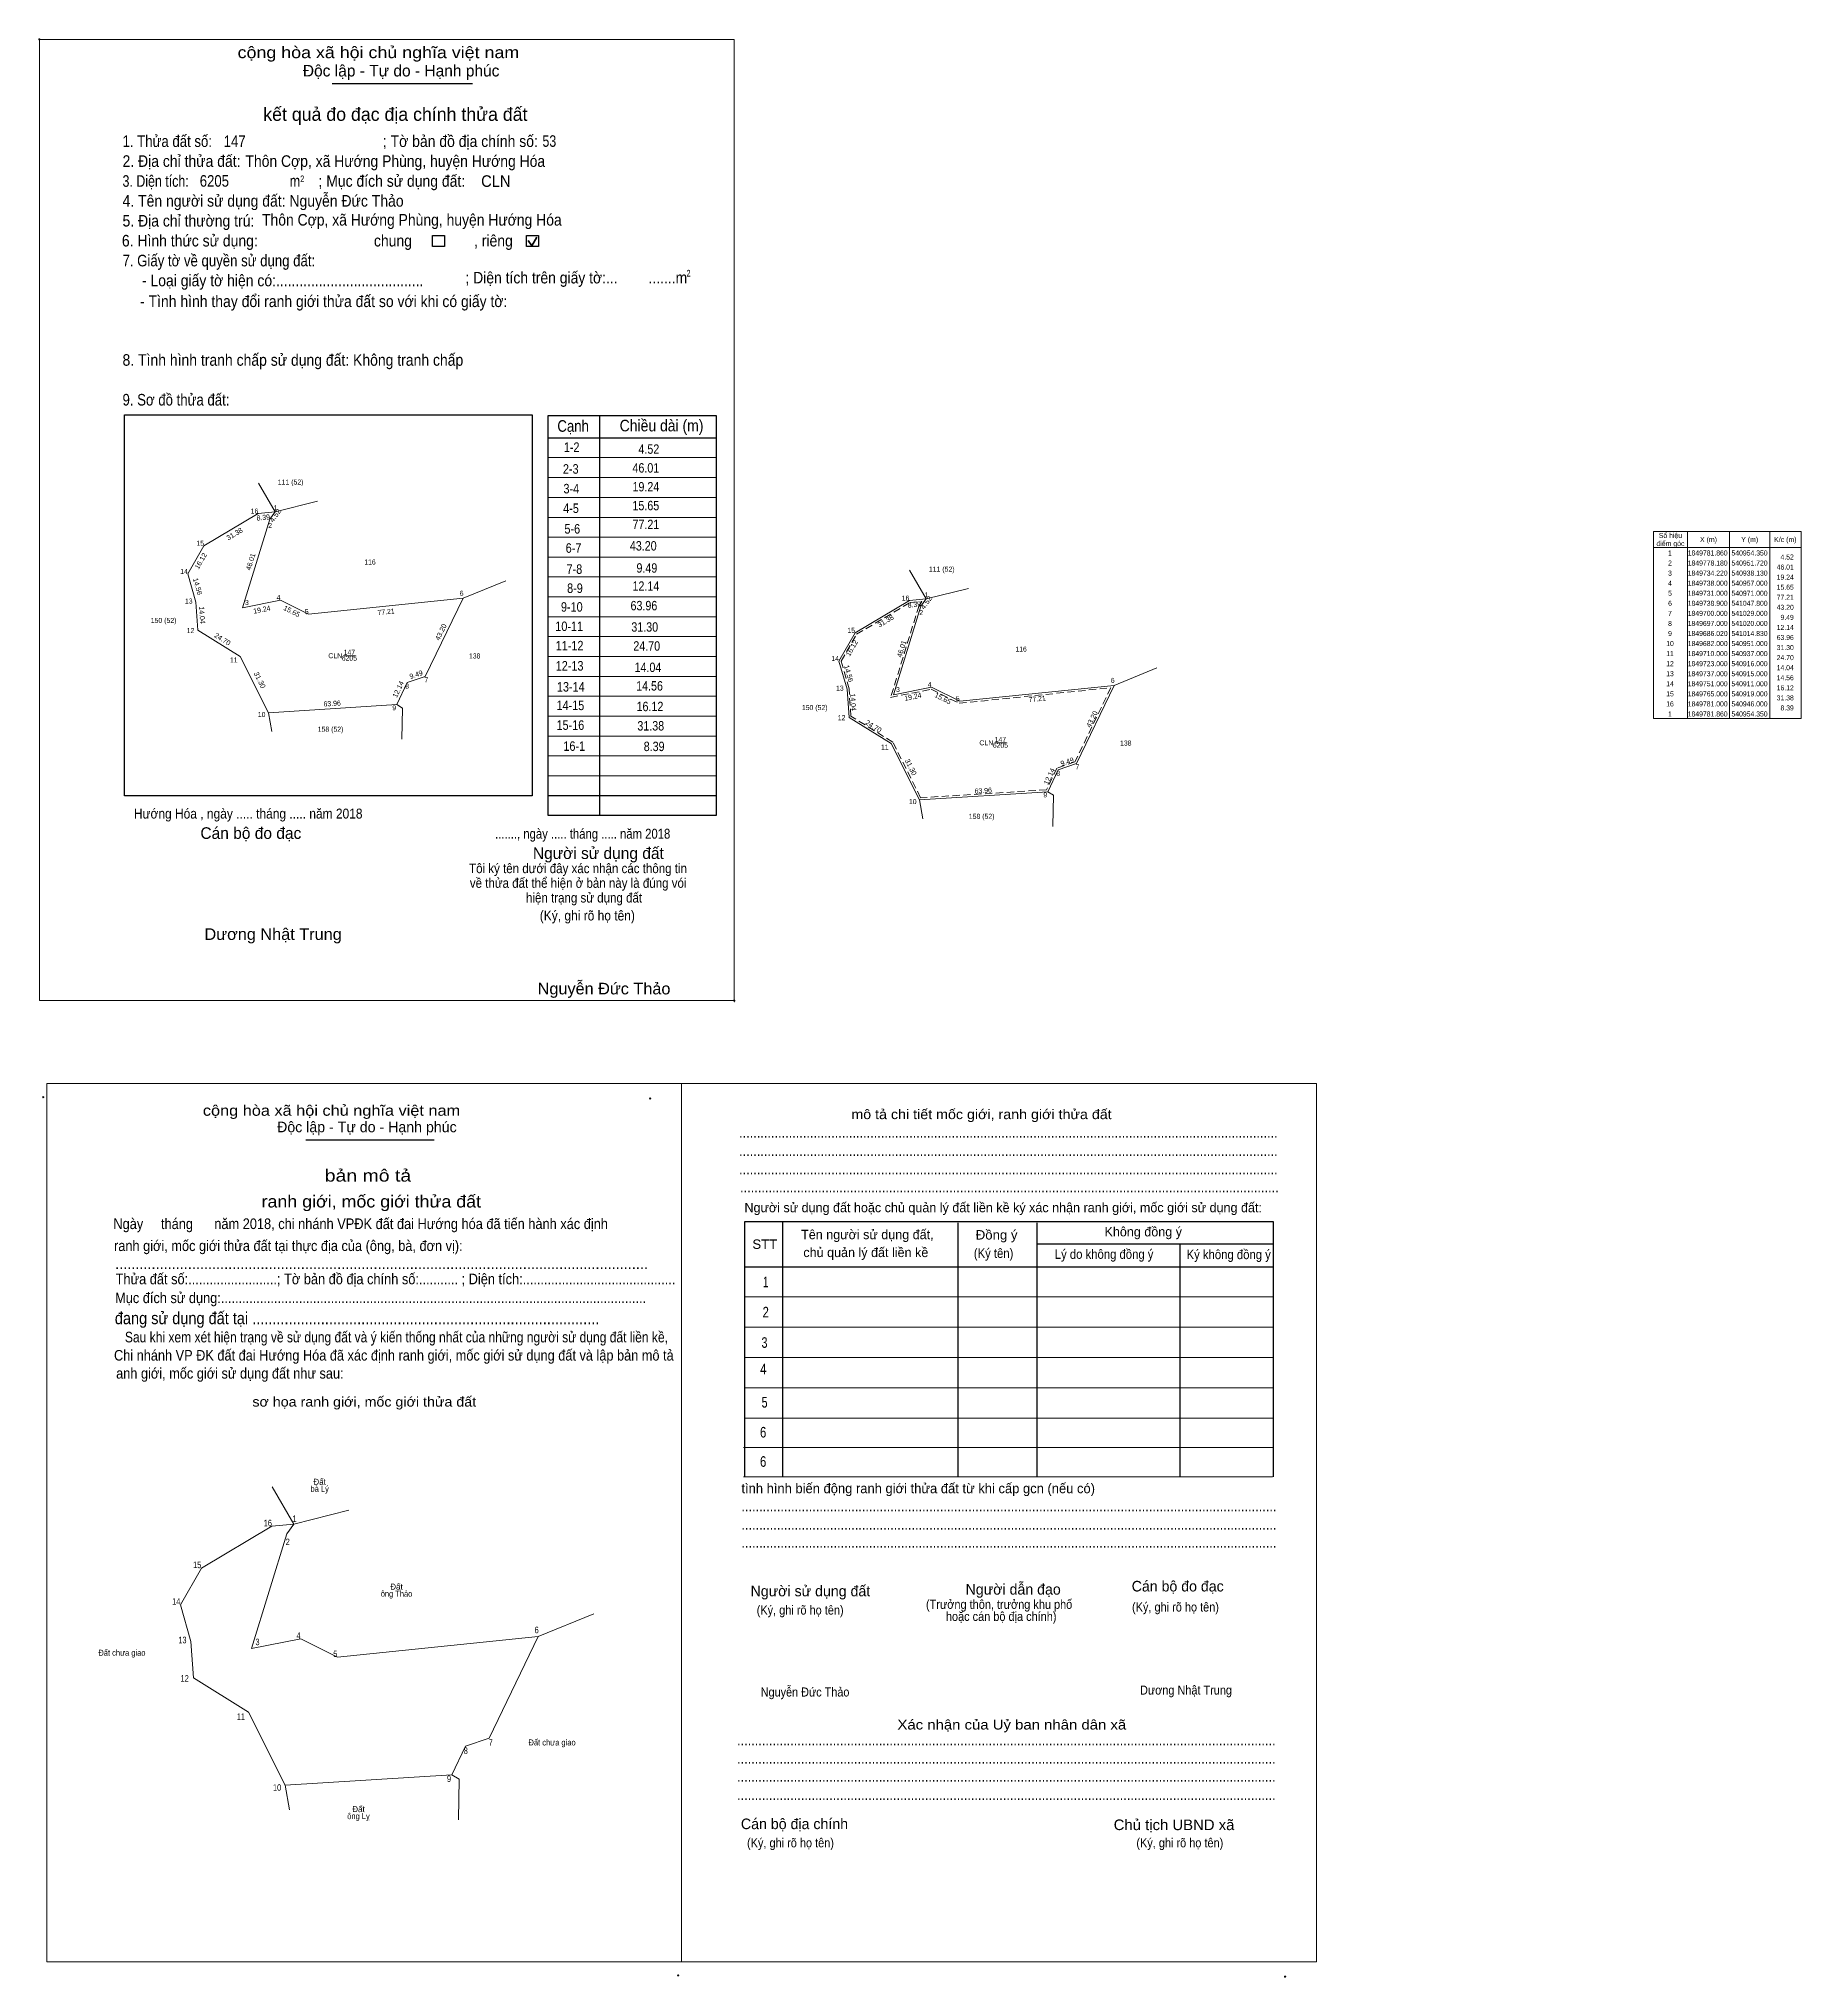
# Model space of a CAD drawing. Header units: metres. Extents: x 540513 to 541389, y 1849097 to 1850060.
import ezdxf
from ezdxf.enums import TextEntityAlignment as Align

# ---------------------------------------------------------------- set-up
doc = ezdxf.new("R2010")
doc.units = ezdxf.units.M
doc.header["$LTSCALE"] = 1.2
doc.header["$PDMODE"] = 32
doc.header["$PDSIZE"] = 0.6
doc.linetypes.add('MEDIUM_DASHED', pattern=[4.5, 3, -1.5])
for name, color, linetype, lineweight in [('1', 7, 'MEDIUM_DASHED', 13), ('10', 7, 'Continuous', 13), ('4', 7, 'Continuous', 13), ('63', 7, 'Continuous', 13), ('7', 7, 'Continuous', 13)]:
    doc.layers.add(name, color=color, linetype=linetype, lineweight=lineweight)
for name, color, linetype in [('17', 7, 'Continuous'), ('30', 7, 'Continuous'), ('6', 7, 'Continuous')]:
    doc.layers.add(name, color=color, linetype=linetype)

msp = doc.modelspace()

# ---------------------------------------------------------------- linework, layer by layer
at = {"layer": '1'}
msp.add_lwpolyline([(540952.25, 1849780.64), (540950.81, 1849778.63), (540936.68, 1849732.91), (540956.86, 1849736.95), (540970.81, 1849729.98), (541046.12, 1849737.72), (541028.28, 1849700.82), (541019.28, 1849697.81), (541014.18, 1849686.98), (540951.6, 1849683.04), (540937.77, 1849710.7), (540916.96, 1849723.58), (540915.99, 1849737.17), (540912.08, 1849750.87), (540919.74, 1849764.27), (540946.32, 1849780.03)], close=True, dxfattribs=at)
at = {"layer": '10'}
for p, q in [((540622.52, 1849839.38), (540630.73, 1849825.15)), ((540651.81, 1849830.41), (540630.73, 1849825.15)), ((540651.81, 1849830.41), (540630.73, 1849825.15)), ((540946.14, 1849796.09), (540954.35, 1849781.86)), ((540745.41, 1849790.85), (540724.18, 1849782.19)), ((540975.43, 1849787.12), (540954.35, 1849781.86)), ((540975.43, 1849787.12), (540954.35, 1849781.86)), ((541069.03, 1849747.56), (541047.8, 1849738.9)), ((540629.04, 1849715.89), (540627.38, 1849725.29)), ((540952.66, 1849672.6), (540951, 1849682)), ((540629.35, 1849340.57), (540640.02, 1849322.07)), ((540667.43, 1849328.91), (540640.02, 1849322.07)), ((540667.43, 1849328.91), (540640.02, 1849322.07)), ((540789.11, 1849277.48), (540761.51, 1849266.23)), ((540637.83, 1849180.04), (540635.67, 1849192.26))]:
    msp.add_line(p, q, dxfattribs=at)
for points in [[(540614.51, 1849777.51), (540633.38, 1849781.29), (540647.38, 1849774.29), (540724.18, 1849782.19), (540705.38, 1849743.29), (540696.38, 1849740.29), (540691.21, 1849729.31), (540627.38, 1849725.29), (540613.38, 1849753.29), (540592.38, 1849766.29), (540591.38, 1849780.29), (540587.38, 1849794.29), (540595.38, 1849808.29), (540622.38, 1849824.29), (540630.73, 1849825.15)], [(540938.13, 1849734.22), (540957, 1849738), (540971, 1849731), (541047.8, 1849738.9), (541029, 1849700), (541020, 1849697), (541014.83, 1849686.02), (540951, 1849682), (540937, 1849710), (540916, 1849723), (540915, 1849737), (540911, 1849751), (540919, 1849765), (540946, 1849781), (540954.35, 1849781.86)], [(540691.21, 1849729.31), (540694.01, 1849727.62), (540693.74, 1849712.14), (540693.74, 1849712.11)], [(540691.21, 1849729.31), (540694.01, 1849727.62), (540693.74, 1849712.14), (540693.74, 1849712.11)], [(541014.83, 1849686.02), (541017.63, 1849684.33), (541017.36, 1849668.85), (541017.36, 1849668.82)], [(541014.83, 1849686.02), (541017.63, 1849684.33), (541017.36, 1849668.85), (541017.36, 1849668.82)], [(540618.94, 1849260.14), (540643.47, 1849265.06), (540661.67, 1849255.96), (540761.51, 1849266.23), (540737.07, 1849215.66), (540725.37, 1849211.76), (540718.65, 1849197.48), (540635.67, 1849192.26), (540617.47, 1849228.66), (540590.17, 1849245.56), (540588.87, 1849263.76), (540583.67, 1849281.96), (540594.07, 1849300.16), (540629.17, 1849320.96), (540640.02, 1849322.07)], [(540718.65, 1849197.48), (540722.29, 1849195.28), (540721.94, 1849175.16), (540721.94, 1849175.12)], [(540718.65, 1849197.48), (540722.29, 1849195.28), (540721.94, 1849175.16), (540721.94, 1849175.12)]]:
    msp.add_lwpolyline(points, dxfattribs=at)
at = {"layer": '4'}
for points in [[(540614.51, 1849777.51), (540628.1, 1849821.47), (540630.73, 1849825.15)], [(540938.13, 1849734.22), (540951.72, 1849778.18), (540954.35, 1849781.86)], [(540618.94, 1849260.14), (540636.6, 1849317.29), (540640.02, 1849322.07)]]:
    msp.add_lwpolyline(points, dxfattribs=at)
at = {"layer": '63'}
for p, q in [((541332.7, 1849815.39), (541332.7, 1849722.39)), ((541353.7, 1849815.39), (541353.7, 1849722.39)), ((541373.7, 1849815.39), (541373.7, 1849722.39)), ((541315.9, 1849807.39), (541389.3, 1849807.39)), ((540664.81, 1849753.61), (540670.66, 1849753.61)), ((540988.43, 1849710.32), (540994.28, 1849710.32))]:
    msp.add_line(p, q, dxfattribs=at)
msp.add_lwpolyline([(541315.9, 1849815.39), (541389.3, 1849815.39), (541389.3, 1849722.39), (541315.9, 1849722.39)], close=True, dxfattribs=at)
at = {"layer": '7', "lineweight": 25}
for p, q in [((540659.03, 1850038.05), (540728.88, 1850038.05)), ((540766.44, 1849674.15), (540766.44, 1849872.99)), ((540791.98, 1849872.99), (540791.98, 1849674.15)), ((540766.44, 1849861.95), (540849.96, 1849861.95)), ((540849.96, 1849684.04), (540766.44, 1849684.04)), ((540849.96, 1849674.15), (540766.44, 1849674.15)), ((540646.02, 1849513.01), (540709.83, 1849513.01)), ((540882.96, 1849472.25), (540882.96, 1849345.61)), ((540970.01, 1849471.79), (540970.01, 1849345.61)), ((541009.29, 1849471.79), (541009.29, 1849345.61)), ((541009.29, 1849461.41), (541126.99, 1849461.41)), ((541080.44, 1849461.4), (541080.44, 1849345.6)), ((540864.06, 1849449.97), (541126.99, 1849449.97))]:
    msp.add_line(p, q, dxfattribs=at)
at = {"layer": '7', "lineweight": 35}
for p, q in [((540756.46, 1849959.97), (540758.42, 1849957.42)), ((540758.42, 1849957.42), (540760.81, 1849961.7))]:
    msp.add_line(p, q, dxfattribs=at)
at = {"layer": '7'}
for p, q in [((540766.44, 1849852.07), (540849.96, 1849852.07)), ((540766.44, 1849842.18), (540849.96, 1849842.18)), ((540766.44, 1849832.3), (540849.96, 1849832.3)), ((540766.44, 1849822.41), (540849.96, 1849822.41)), ((540766.44, 1849812.53), (540849.96, 1849812.53)), ((540766.44, 1849802.65), (540849.96, 1849802.65)), ((540766.44, 1849792.76), (540849.96, 1849792.76)), ((540766.44, 1849782.88), (540849.96, 1849782.88)), ((540766.44, 1849772.99), (540849.96, 1849772.99)), ((540766.44, 1849763.11), (540849.96, 1849763.11)), ((540766.44, 1849753.22), (540849.96, 1849753.22)), ((540766.44, 1849743.34), (540849.96, 1849743.34)), ((540766.44, 1849733.46), (540849.96, 1849733.46)), ((540766.44, 1849723.57), (540849.96, 1849723.57)), ((540766.44, 1849713.69), (540849.96, 1849713.69)), ((540766.44, 1849703.8), (540849.96, 1849703.8)), ((540766.44, 1849693.92), (540849.96, 1849693.92)), ((540766.44, 1849684.04), (540849.96, 1849684.04)), ((540864.06, 1849434.92), (541126.99, 1849434.92)), ((540864.06, 1849419.87), (541126.99, 1849419.87)), ((540864.06, 1849404.82), (541126.99, 1849404.82)), ((540864.06, 1849389.77), (541126.99, 1849389.77)), ((540864.06, 1849374.72), (541126.99, 1849374.72)), ((540863.6, 1849360.17), (541126.53, 1849360.17)), ((540864.06, 1849360.16), (541126.99, 1849360.16)), ((540863.6, 1849345.61), (541126.53, 1849345.61))]:
    msp.add_line(p, q, dxfattribs=at)
for points in [[(540513.56, 1850059.96), (540858.96, 1850059.96), (540858.96, 1849582.23), (540513.56, 1849582.23)], [(540517.21, 1849540.97), (540832.77, 1849540.97), (540832.77, 1849104.51), (540517.21, 1849104.51)], [(540832.77, 1849540.97), (541148.34, 1849540.97), (541148.34, 1849104.5), (540832.77, 1849104.5)], [(540832.78, 1849540.97), (541148.34, 1849540.97), (541148.34, 1849104.5), (540832.78, 1849104.5)]]:
    msp.add_lwpolyline(points, close=True, dxfattribs=at)
at = {"layer": '7', "lineweight": 25}
for points in [[(540709.01, 1849962.52), (540714.95, 1849962.52), (540714.95, 1849956.99), (540709.01, 1849956.99)], [(540755.68, 1849962.52), (540761.62, 1849962.52), (540761.62, 1849956.99), (540755.68, 1849956.99)], [(540555.91, 1849873.32), (540758.54, 1849873.32), (540758.54, 1849684.04), (540555.91, 1849684.04)]]:
    msp.add_lwpolyline(points, close=True, dxfattribs=at)
for points in [[(540766.44, 1849872.99), (540849.96, 1849872.99), (540849.96, 1849674.15)], [(541126.99, 1849345.61), (541126.99, 1849472.25), (540864.06, 1849472.25), (540864.06, 1849345.61)]]:
    msp.add_lwpolyline(points, dxfattribs=at)
at = {"layer": '7'}
for p in [(540513.56, 1850059.96), (540858.95, 1849582.23), (540515.51, 1849534.24), (540817.18, 1849533.6), (540831.08, 1849097.77), (541132.75, 1849097.14)]:
    msp.add_point(p, dxfattribs=at)

# ---------------------------------------------------------------- texts
at = {"layer": '1'}
for s, width, p in [('116', 0.85, (540677.91, 1849798.96)), ('116', 0.85, (541001.53, 1849755.67)), ('CLN', 0.95, (540660.635, 1849752.4)), ('6205', 0.85, (540667.65, 1849751.17)), ('147', 0.85, (540667.65, 1849754.07)), ('CLN', 0.95, (540984.255, 1849709.11)), ('6205', 0.85, (540991.27, 1849707.88)), ('147', 0.85, (540991.27, 1849710.78))]:
    msp.add_text(s, height=2.5, dxfattribs=dict(at, width=width)).set_placement(p, align=Align.CENTER)
for s, height, width, p in [('Hướng Hóa , ngày ..... tháng ..... năm 2018', 4.94, 0.9, (540560.54, 1849672.71)), ('Dương Nhật Trung', 5.76, 1.05, (540595.62, 1849612.39)), ('Nguyễn Đức Thảo', 5.75, 1.05, (540761.24, 1849585.32))]:
    msp.add_text(s, height=height, dxfattribs=dict(at, width=width)).set_placement(p)
at = {"layer": '17', "width": 0.9}
for s, height, p in [('Nguyễn Đức Thảo', 4.48, (540872.11, 1849236.36)), ('Dương Nhật Trung', 4.5, (541060.63, 1849237.32))]:
    msp.add_text(s, height=height, dxfattribs=at).set_placement(p)
at = {"layer": '30', "width": 0.85}
for s, height, p in [('1-2', 4.744, (540782.03, 1849854.89)), ('2-3', 4.744, (540781.59, 1849844.09)), ('3-4', 4.744, (540781.87, 1849834.3)), ('4-5', 4.744, (540781.72, 1849824.55)), ('5-6', 4.744, (540782.35, 1849814.31)), ('6-7', 4.75, (540782.97, 1849804.79)), ('7-8', 4.742, (540783.39, 1849794.3)), ('8-9', 4.742, (540783.67, 1849784.82)), ('9-10', 4.74, (540783.6, 1849775.51)), ('10-11', 4.74, (540783.8, 1849765.89)), ('11-12', 4.74, (540784, 1849756.27)), ('12-13', 4.74, (540784, 1849746.25)), ('13-14', 4.74, (540784.6, 1849735.82)), ('14-15', 4.74, (540784.4, 1849726.6)), ('15-16', 4.74, (540784.4, 1849716.78)), ('16-1', 4.74, (540784.81, 1849706.36))]:
    msp.add_text(s, height=height, dxfattribs=at).set_placement(p, align=Align.RIGHT)
at = {"layer": '6', "width": 0.95}
msp.add_text('CLN', height=5.746, dxfattribs=at).set_placement((540733.16, 1849986.66))
at = {"layer": '63'}
for s, height, width, p in [('4.52', 4.68, 0.85, (540821.68, 1849854.01)), ('46.01', 4.68, 0.85, (540821.67, 1849844.65)), ('19.24', 4.68, 0.85, (540821.68, 1849835.29)), (' 16', 2.5, 0.85, (540622.38, 1849824.29)), (' 1', 2.5, 0.75, (540631.79, 1849825.93)), ('15.65', 4.68, 0.85, (540821.67, 1849825.93)), (' 2', 2.5, 0.85, (540629.2, 1849817.09)), ('77.21', 4.68, 0.85, (540821.69, 1849816.57)), (' 15', 2.5, 0.85, (540595.38, 1849808.29)), ('43.20', 4.68, 0.85, (540820.38, 1849805.91)), (' 14', 2.5, 0.85, (540587.38, 1849794.29)), ('9.49', 4.68, 0.85, (540820.7, 1849794.91)), ('46.01', 2.5, 0.85, (541385.6, 1849796.44)), ('4.52', 2.5, 0.85, (541385.6, 1849801.44)), (' 6', 2.5, 0.85, (540724.4, 1849783.42)), ('12.14', 4.68, 0.85, (540821.68, 1849785.89)), ('19.24', 2.5, 0.85, (541385.6, 1849791.44)), ('15.65', 2.5, 0.85, (541385.6, 1849786.44)), (' 13', 2.5, 0.85, (540589.71, 1849779.57)), (' 3', 2.5, 0.8, (540617.64, 1849778.85)), (' 4', 2.5, 0.85, (540633.38, 1849781.29)), (' 5', 2.5, 0.8, (540647.38, 1849774.29)), ('63.96', 4.68, 0.85, (540820.71, 1849776.19)), (' 16', 2.5, 0.85, (540946, 1849781)), (' 2', 2.5, 0.85, (540952.82, 1849773.8)), (' 1', 2.5, 0.75, (540955.41, 1849782.64)), ('43.20', 2.5, 0.85, (541385.6, 1849776.44)), ('77.21', 2.5, 0.85, (541385.6, 1849781.44)), (' 12', 2.5, 0.85, (540590.59, 1849764.89)), ('31.30', 4.68, 0.85, (540821.11, 1849765.57)), (' 15', 2.5, 0.85, (540919, 1849765)), ('12.14', 2.5, 0.85, (541385.6, 1849766.44)), ('9.49', 2.5, 0.85, (541385.6, 1849771.44)), ('24.70', 4.68, 0.85, (540822.11, 1849756.15)), ('31.30', 2.5, 0.85, (541385.6, 1849756.44)), ('63.96', 2.5, 0.85, (541385.6, 1849761.44)), (' 11', 2.5, 0.8, (540612.04, 1849750.27)), ('14.04', 4.68, 0.85, (540822.71, 1849745.53)), (' 14', 2.5, 0.85, (540911, 1849751)), ('24.70', 2.5, 0.85, (541385.6, 1849751.44)), ('14.04', 2.5, 0.85, (541385.6, 1849746.44)), (' 8', 2.5, 0.8, (540697.28, 1849737.22)), (' 7', 2.5, 0.8, (540706.83, 1849740.39)), ('14.56', 4.68, 0.85, (540823.51, 1849736.31)), (' 13', 2.5, 0.85, (540913.33, 1849736.28)), (' 3', 2.5, 0.8, (540941.26, 1849735.56)), (' 4', 2.5, 0.85, (540957, 1849738)), (' 6', 2.5, 0.85, (541048.02, 1849740.13)), ('14.56', 2.5, 0.85, (541385.6, 1849741.44)), ('16.12', 2.5, 0.85, (541385.6, 1849736.44)), (' 9', 2.5, 0.85, (540690.87, 1849726.52)), ('16.12', 4.68, 0.85, (540823.71, 1849726.08)), (' 5', 2.5, 0.8, (540971, 1849731)), ('31.38', 2.5, 0.85, (541385.6, 1849731.44)), ('8.39', 2.5, 0.85, (541385.6, 1849726.44)), (' 10', 2.5, 0.85, (540625.93, 1849723.17)), ('31.38', 4.68, 0.85, (540824.11, 1849716.46)), (' 12', 2.5, 0.85, (540914.21, 1849721.6)), ('8.39', 4.68, 0.85, (540824.31, 1849706.24)), (' 11', 2.5, 0.8, (540935.66, 1849706.98)), (' 7', 2.5, 0.8, (541030.45, 1849697.1)), (' 8', 2.5, 0.8, (541020.9, 1849693.93)), (' 10', 2.5, 0.85, (540949.55, 1849679.88)), (' 9', 2.5, 0.85, (541014.49, 1849683.23)), (' 16', 3.25, 0.85, (540629.17, 1849320.96)), (' 1', 3.25, 0.75, (540641.4, 1849323.09)), (' 2', 3.25, 0.85, (540638.03, 1849311.6)), (' 15', 3.25, 0.85, (540594.07, 1849300.16)), (' 14', 3.25, 0.85, (540583.66, 1849281.96)), (' 13', 3.25, 0.8, (540586.69, 1849262.82)), (' 4', 3.25, 0.85, (540643.46, 1849265.06)), (' 6', 3.25, 0.85, (540761.79, 1849267.82)), (' 3', 3.25, 0.8, (540623, 1849261.88)), (' 5', 3.25, 0.8, (540661.66, 1849255.96)), (' 12', 3.25, 0.85, (540587.84, 1849243.74)), (' 11', 3.25, 0.8, (540615.72, 1849224.73)), (' 8', 3.25, 0.8, (540726.53, 1849207.76)), (' 7', 3.25, 0.8, (540738.95, 1849211.89)), (' 10', 3.25, 0.85, (540633.78, 1849189.5)), (' 9', 3.25, 0.85, (540718.2, 1849193.86))]:
    msp.add_text(s, height=height, dxfattribs=dict(at, width=width)).set_placement(p, align=Align.RIGHT)
for s, height, width, p in [('111 (52)', 2.5, 0.9, (540638.465, 1849838.69)), ('Số hiệu', 2.5, 0.85, (541324.3, 1849812.14)), ('điểm góc', 2.5, 0.9, (541324.3, 1849808.14)), (' 1', 2.5, 0.75, (541323.595, 1849803.44)), ('1849781.860', 2.5, 0.85, (541342.8, 1849803.44)), ('X (m)', 2.5, 0.95, (541343.2, 1849810.14)), ('540954.350', 2.5, 0.85, (541363.605, 1849803.44)), ('Y (m)', 2.5, 0.95, (541363.695, 1849810.14)), ('K/c (m)', 2.5, 0.95, (541381.4, 1849810.14)), ('111 (52)', 2.5, 0.9, (540962.085, 1849795.4)), (' 3', 2.5, 0.8, (541323.6, 1849793.44)), (' 2', 2.5, 0.85, (541323.6, 1849798.44)), ('1849778.180', 2.5, 0.85, (541342.8, 1849798.44)), ('1849734.220', 2.5, 0.85, (541342.8, 1849793.44)), ('540951.720', 2.5, 0.85, (541363.605, 1849798.44)), ('540938.130', 2.5, 0.85, (541363.605, 1849793.44)), (' 4', 2.5, 0.85, (541323.595, 1849788.44)), (' 5', 2.5, 0.8, (541323.6, 1849783.44)), ('1849738.000', 2.5, 0.85, (541342.8, 1849788.44)), ('1849731.000', 2.5, 0.85, (541342.8, 1849783.44)), ('540957.000', 2.5, 0.85, (541363.605, 1849788.44)), ('540971.000', 2.5, 0.85, (541363.605, 1849783.44)), (' 6', 2.5, 0.85, (541323.6, 1849778.44)), ('1849738.900', 2.5, 0.85, (541342.8, 1849778.44)), ('541047.800', 2.5, 0.85, (541363.605, 1849778.44)), ('150 (52)', 2.5, 0.9, (540575.325, 1849769.91)), (' 8', 2.5, 0.8, (541323.6, 1849768.44)), (' 7', 2.5, 0.8, (541323.6, 1849773.44)), ('1849700.000', 2.5, 0.85, (541342.8, 1849773.44)), ('1849697.000', 2.5, 0.85, (541342.8, 1849768.44)), ('541029.000', 2.5, 0.85, (541363.605, 1849773.44)), ('541020.000', 2.5, 0.85, (541363.605, 1849768.44)), (' 10', 2.5, 0.85, (541323.595, 1849758.44)), (' 9', 2.5, 0.85, (541323.595, 1849763.44)), ('1849686.020', 2.5, 0.85, (541342.8, 1849763.44)), ('1849682.000', 2.5, 0.85, (541342.8, 1849758.44)), ('541014.830', 2.5, 0.85, (541363.605, 1849763.44)), ('540951.000', 2.5, 0.85, (541363.605, 1849758.44)), ('138', 2.5, 0.85, (540729.94, 1849752.26)), (' 12', 2.5, 0.85, (541323.6, 1849748.44)), (' 11', 2.5, 0.8, (541323.595, 1849753.44)), ('1849710.000', 2.5, 0.85, (541342.8, 1849753.44)), ('1849723.000', 2.5, 0.85, (541342.8, 1849748.44)), ('540937.000', 2.5, 0.85, (541363.605, 1849753.44)), ('540916.000', 2.5, 0.85, (541363.605, 1849748.44)), (' 14', 2.5, 0.85, (541323.595, 1849738.44)), (' 13', 2.5, 0.85, (541323.6, 1849743.44)), ('1849737.000', 2.5, 0.85, (541342.8, 1849743.44)), ('1849751.000', 2.5, 0.85, (541342.8, 1849738.44)), ('540915.000', 2.5, 0.85, (541363.605, 1849743.44)), ('540911.000', 2.5, 0.85, (541363.605, 1849738.44)), ('150 (52)', 2.5, 0.9, (540898.945, 1849726.62)), (' 15', 2.5, 0.85, (541323.6, 1849733.44)), (' 16', 2.5, 0.85, (541323.6, 1849728.44)), ('1849765.000', 2.5, 0.85, (541342.8, 1849733.44)), ('1849781.000', 2.5, 0.85, (541342.8, 1849728.44)), ('540919.000', 2.5, 0.85, (541363.605, 1849733.44)), ('540946.000', 2.5, 0.85, (541363.605, 1849728.44)), ('158 (52)', 2.5, 0.9, (540658.315, 1849715.86)), (' 1', 2.5, 0.75, (541323.595, 1849723.44)), ('1849781.860', 2.5, 0.85, (541342.8, 1849723.44)), ('540954.350', 2.5, 0.85, (541363.605, 1849723.44)), ('138', 2.5, 0.85, (541053.56, 1849708.97)), ('158 (52)', 2.5, 0.9, (540981.935, 1849672.57)), ('bà Lý', 3, 0.9, (540652.875, 1849338.07)), ('ông Thảo', 3, 0.85, (540691.085, 1849285.95)), ('Đất chưa giao', 3, 0.9, (540554.6, 1849256.6)), ('Đất chưa giao', 3, 0.9, (540768.4, 1849212.03)), ('ông Lỵ', 3, 0.9, (540672.185, 1849175.4))]:
    msp.add_text(s, height=height, dxfattribs=dict(at, width=width)).set_placement(p, align=Align.CENTER)
for s, rotation, width, p in [('4.52', 54.448, 1.1, (540631.813, 1849822.593)), ('8.39', 5.88, 0.9, (540624.967, 1849821.099)), ('46.01', 72.821, 0.9, (540619.754, 1849799.971)), ('14.56', 285.945, 0.95, (540591.045, 1849787.718)), ('14.04', 274.086, 0.9, (540593.225, 1849773.759)), ('19.24', 11.327, 0.9, (540624.404, 1849775.322)), ('77.21', 5.873, 0.85, (540686.022, 1849774.231)), ('8.39', 5.88, 0.9, (540948.587, 1849777.809)), ('4.52', 54.448, 1.1, (540955.433, 1849779.303)), ('46.01', 72.821, 0.9, (540943.374, 1849756.681)), ('14.56', 285.945, 0.95, (540914.665, 1849744.428)), ('63.96', 3.604, 0.9, (540659.166, 1849728.643)), ('14.04', 274.086, 0.9, (540916.845, 1849730.469)), ('19.24', 11.327, 0.9, (540948.024, 1849732.032)), ('77.21', 5.873, 0.85, (541009.642, 1849730.941)), ('63.96', 3.604, 0.9, (540982.786, 1849685.353))]:
    msp.add_text(s, height=2.5, rotation=rotation, dxfattribs=dict(at, width=width)).set_placement(p, align=Align.CENTER)
for s, rotation, p in [('31.38', 30.651, (540611.203, 1849813.096)), ('16.12', 60.255, (540594.864, 1849800.13)), ('15.65', 333.435, (540638.486, 1849774.607)), ('43.20', 64.206, (540714.262, 1849764.851)), ('31.38', 30.651, (540934.823, 1849769.806)), ('24.70', 328.241, (540603.922, 1849760.783)), ('16.12', 60.255, (540918.484, 1849756.84)), ('31.30', 296.565, (540622.003, 1849740.974)), ('12.14', 64.786, (540693.047, 1849736.398)), ('9.49', 18.435, (540701.205, 1849743.095)), ('15.65', 333.435, (540962.106, 1849731.317)), ('24.70', 328.241, (540927.542, 1849717.493)), ('43.20', 64.206, (541037.882, 1849721.561)), ('31.30', 296.565, (540945.623, 1849697.684)), ('9.49', 18.435, (541024.825, 1849699.805)), ('12.14', 64.786, (541016.667, 1849693.108))]:
    msp.add_text(s, height=2.5, rotation=rotation, dxfattribs=at).set_placement(p, align=Align.CENTER)
for p in [(540652.865, 1849341.57), (540691.075, 1849289.45), (540672.185, 1849178.9)]:
    msp.add_text('Đất', height=3, dxfattribs=at).set_placement(p, align=Align.CENTER)
at = {"layer": '7'}
for s, height, width, p in [('cộng hòa xã hội chủ nghĩa việt nam', 5.765, 1.15, (540612.1, 1850050.62)), ('1. Thửa đất số:', 5.765, 0.85, (540554.9, 1850006.47)), ('147', 5.746, 0.85, (540605.18, 1850006.47)), ('; Tờ bản đồ địa chính số:', 5.765, 0.9, (540684.28, 1850006.47)), ('53', 5.746, 0.8, (540763.63, 1850006.55)), ('2. Địa chỉ thửa đất:', 5.765, 0.9, (540554.9, 1849996.59)), ('Thôn Cợp, xã Hướng Phùng, huyện Hướng Hóa', 5.746, 0.9, (540616, 1849996.59)), ('3. Diện tích:', 5.765, 0.8, (540554.9, 1849986.69)), ('6205', 5.746, 0.85, (540593.28, 1849986.74)), ('m', 5.765, 0.8, (540638.02, 1849986.69)), ('2', 3.294, 0.8, (540643.2, 1849989)), ('; Mục đích sử dụng đất:', 5.765, 0.9, (540652.3, 1849986.69)), ('4. Tên người sử dụng đất: Nguyễn Đức Thảo', 5.77, 0.9, (540554.9, 1849976.81)), ('5. Địa chỉ thường trú:', 5.765, 0.9, (540554.9, 1849966.93)), ('Thôn Cợp, xã Hướng Phùng, huyện Hướng Hóa', 5.746, 0.9, (540624.23, 1849967.41)), ('6. Hình thức sử dụng:', 5.765, 0.9, (540554.59, 1849957.02)), ('chung                , riêng', 5.765, 0.9, (540679.86, 1849957.02)), ('7. Giấy tờ về quyền sử dụng đất:', 5.765, 0.85, (540554.9, 1849947.14)), ('     - Loại giấy tờ hiện có:......................................', 5.765, 0.9, (540554.9, 1849937.26)), ('    ; Diện tích trên giấy tờ:...        .......m', 5.746, 0.9, (540717.65, 1849938.66)), ('2', 3.294, 0.8, (540835.24, 1849942.1)), ('     - Tình hình thay đổi ranh giới thửa đất so với khi có giấy tờ:', 5.765, 0.9, (540553.96, 1849926.91)), ('8. Tình hình tranh chấp sử dụng đất: Không tranh chấp', 5.765, 0.9, (540554.9, 1849897.74)), ('9. Sơ đồ thửa đất:', 5.765, 0.85, (540554.9, 1849877.98)), ('Cạnh', 5.765, 0.85, (540771.04, 1849864.93)), ('Chiều dài (m)', 5.765, 0.9, (540802, 1849865.14)), ('......., ngày ..... tháng ..... năm 2018', 4.94, 0.85, (540740.07, 1849662.7)), ('(Ký, ghi rõ họ tên)', 4.942, 0.9, (540762.3, 1849622.04)), ('cộng hòa xã hội chủ nghĩa việt nam', 5.267, 1.15, (540594.83, 1849525)), ('........................................................................................................................................................', 5.267, 0.9, (540861.35, 1849514.04)), ('........................................................................................................................................................', 5.267, 0.9, (540861.35, 1849505.04)), ('........................................................................................................................................................', 5.267, 0.9, (540861.35, 1849495.96)), ('........................................................................................................................................................', 5.267, 0.9, (540861.87, 1849487)), ('Ngày     tháng      năm 2018, chi nhánh VPĐK đất đai Hướng hóa đã tiến hành xác định ', 5.28, 0.9, (540550.35, 1849468.68)), ('Đồng ý', 4.666, 1.05, (540978.99, 1849463.48)), (' ranh giới, mốc giới thửa đất tại thực địa của (ông, bà, đơn vị):', 5.27, 0.9, (540548.91, 1849457.76)), ('STT', 4.666, 1.05, (540867.95, 1849458.84)), ('(Ký tên)', 4.666, 0.9, (540978.03, 1849454.36)), ('Lý do không đồng ý', 4.666, 0.9, (541018.29, 1849453.88)), ('Ký không đồng ý', 4.67, 0.9, (541083.79, 1849453.72)), ('....................................................................................................................................', 6, 0.9, (540551.23, 1849448.76)), ('Thửa đất số:.........................; Tờ bản đồ địa chính số:........... ; Diện tích:...........................................', 5.28, 0.9, (540551.47, 1849441.24)), ('Mục đích sử dụng:........................................................................................................................', 5.268, 0.9, (540551.23, 1849431.88)), ('đang sử dụng đất tại ......................................................................................', 6, 0.9, (540551.07, 1849421.4)), ('Sau khi xem xét hiện trạng về sử dụng đất và ý kiến thống nhất của những người sử dụng đất liền kề,', 5.268, 0.85, (540556.07, 1849412.36)), ('Chi nhánh VP ĐK đất đai Hướng Hóa đã xác định ranh giới, mốc giới sử dụng đất và lập bản mô tả ', 5.26, 0.9, (540550.67, 1849403.32)), (' anh giới, mốc giới sử dụng đất như sau:', 5.27, 0.9, (540549.95, 1849394.36)), ('.......................................................................................................................................................', 5.267, 0.9, (540862.51, 1849328.36)), ('.......................................................................................................................................................', 5.267, 0.9, (540862.51, 1849319.32)), ('.......................................................................................................................................................', 5.267, 0.9, (540862.51, 1849310.28)), ('(Ký, ghi rõ họ tên)', 4.515, 0.9, (540870.11, 1849277.08)), ('(Ký, ghi rõ họ tên)', 4.515, 0.9, (541056.67, 1849278.6)), ('........................................................................................................................................................', 5.267, 0.9, (540860.35, 1849212.04)), ('........................................................................................................................................................', 5.267, 0.9, (540860.35, 1849203)), ('........................................................................................................................................................', 5.267, 0.9, (540860.35, 1849194)), ('........................................................................................................................................................', 5.267, 0.9, (540860.35, 1849185)), ('Chủ tịch UBND xã', 5.268, 1.05, (541047.55, 1849169.96)), ('(Ký, ghi rõ họ tên)', 4.515, 0.9, (540865.31, 1849161.4)), ('(Ký, ghi rõ họ tên)', 4.515, 0.9, (541058.83, 1849161.4))]:
    msp.add_text(s, height=height, dxfattribs=dict(at, width=width)).set_placement(p)
for s, height, p in [('Độc lập - Tự do - Hạnh phúc', 5.765, (540644.52, 1850041.52)), ('Cán bộ đo đạc', 5.766, (540593.61, 1849662.6)), ('Người sử dụng đất', 5.765, (540758.87, 1849652.61)), ('Độc lập - Tự do - Hạnh phúc', 5.267, (540631.71, 1849516.8)), ('Người sử dụng đất hoặc chủ quản lý đất liền kề ký xác nhận ranh giới, mốc giới sử dụng đất:', 4.666, (540864.03, 1849477.04)), ('Tên người sử dụng đất,', 4.666, (540892.19, 1849463.64)), ('Không đồng ý', 4.666, (541042.99, 1849465.04)), ('chủ quản lý đất liền kề', 4.666, (540893.31, 1849454.76)), ('tình hình biến động ranh giới thửa đất từ khi cấp gcn (nếu có)', 4.816, (540862.51, 1849337.4)), ('Người sử dụng đất', 5.268, (540867.07, 1849286.16)), ('Người dẫn đạo', 5.265, (540973.95, 1849287)), ('Cán bộ đo đạc', 5.256, (541056.51, 1849288.56)), ('Cán bộ địa chính', 5.268, (540862.27, 1849170.44))]:
    msp.add_text(s, height=height, dxfattribs=at).set_placement(p)
for s, height, p in [('kết quả đo đạc địa chính thửa đất', 6.59, (540690.51, 1850019.47)), ('.', 1.647, (540858.983, 1849581.42))]:
    msp.add_text(s, height=height, dxfattribs=at).set_placement(p, align=Align.CENTER)
for s, height, width, p in [('Tôi ký tên dưới đây xác nhận các thông tin', 4.763, 0.9, (540781.3, 1849645.57)), ('về thửa đất thể hiện ở bản này là đúng vói', 4.763, 0.9, (540781.375, 1849638.29)), ('hiện trạng sử dụng đất', 4.763, 0.9, (540784.3, 1849630.98)), ('mô tả chi tiết mốc giới, ranh giới thửa đất', 4.816, 1.1, (540981.855, 1849523.32)), ('bản mô tả', 6.02, 1.2, (540676.88, 1849492.28)), ('ranh giới, mốc giới thửa đất', 6.02, 1.1, (540678.55, 1849479.4)), ('1', 5.268, 0.7, (540874.565, 1849439.8)), ('2', 5.268, 0.8, (540874.6, 1849424.76)), ('3', 5.268, 0.75, (540873.995, 1849409.64)), ('4', 5.268, 0.8, (540873.415, 1849396.52)), ('sơ họa ranh giới, mốc giới thửa đất', 4.816, 1.1, (540675.055, 1849380.44)), ('5', 5.268, 0.75, (540874.035, 1849379.96)), ('6', 5.268, 0.8, (540873.32, 1849365.08)), ('6', 5.268, 0.8, (540873.32, 1849350.52)), ('(Trưởng thôn, trưởng khu phố', 4.515, 0.9, (540990.61, 1849279.92)), ('hoặc cán bộ địa chính)', 4.515, 0.9, (540991.635, 1849273.92)), ('Xác nhận của Uỷ ban nhân dân xã', 4.818, 1.15, (540996.92, 1849219.96))]:
    msp.add_text(s, height=height, dxfattribs=dict(at, width=width)).set_placement(p, align=Align.CENTER)

doc.saveas('drawing.dxf')
